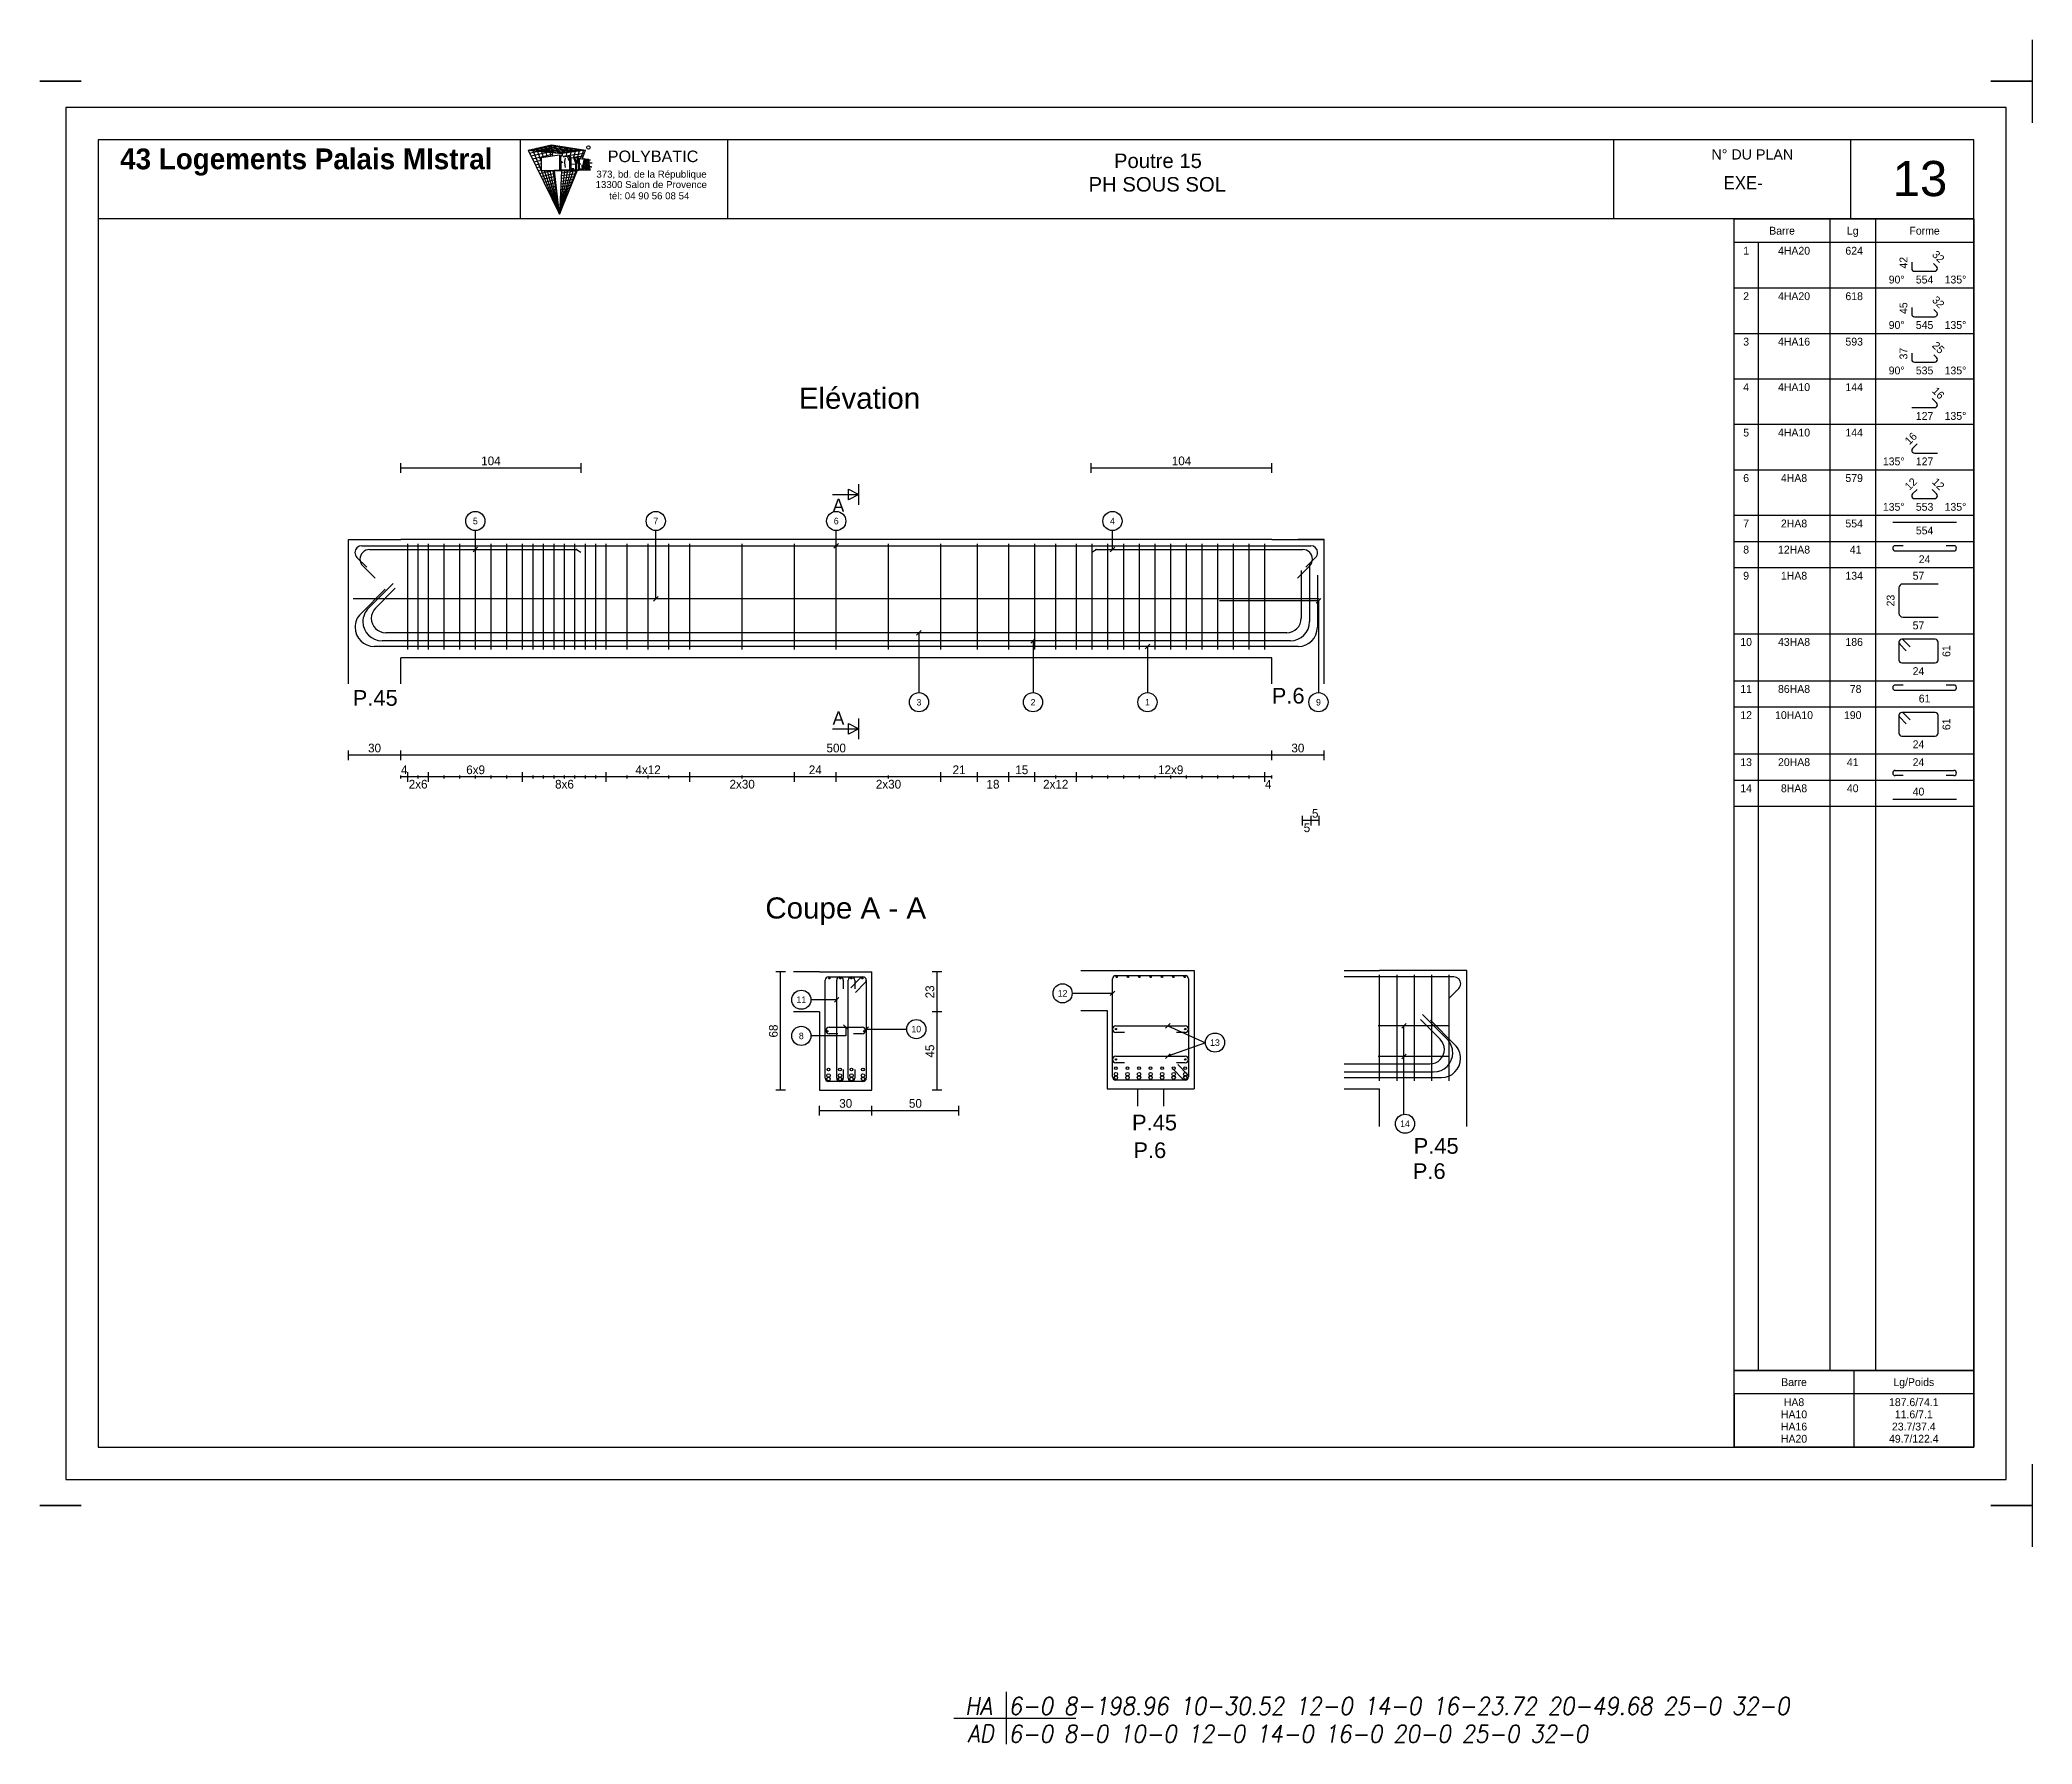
# Model space of a CAD drawing. Extents: x -12912 to 27386, y 1818 to 8189.
# Drawn here: x 1801 to 2945, y 3032 to 4010 of the extents above; entities that cross this region are included whole.
import ezdxf
from ezdxf.enums import TextEntityAlignment as Align

# ---------------------------------------------------------------- set-up
doc = ezdxf.new("R2010")
doc.units = 0
doc.header["$MEASUREMENT"] = 0
doc.linetypes.add('CONTINUE', pattern=[0])
doc.layers.get('0').update_dxf_attribs({"linetype": 'CONTINUOUS'})
for name, color, linetype in [('1', 7, 'CONTINUOUS'), ('104', 7, 'CONTINUOUS'), ('173', 7, 'CONTINUOUS'), ('5', 7, 'CONTINUOUS'), ('6', 7, 'CONTINUOUS'), ('7', 7, 'CONTINUOUS'), ('GO-CARTOUCHE', 7, 'CONTINUOUS'), ('GO-TEXTE', 9, 'CONTINUOUS'), ('STR_TXT', 102, 'CONTINUOUS')]:
    doc.layers.add(name, color=color, linetype=linetype)
doc.styles.add('ARIAL', font='ARIAL.TTF')
doc.styles.add('Tableau', font='romans.shx', dxfattribs={"width": 0.9, "oblique": 10})
doc.styles.add('TEXTEBA', font='ARIAL.TTF')

msp = doc.modelspace()

# ---------------------------------------------------------------- texts
at = {"style": 'ARIAL'}
for s, height, p in [('Elévation', 12.1293, (2271.833, 3804.496)), ('Coupe A - A', 12.12935, (2263.94, 3511.871))]:
    msp.add_text(s, height=height, dxfattribs=at).set_placement(p, align=Align.MIDDLE_CENTER)
for s, p in [('P.45', (1980.95, 3636.932)), ('P.6', (2508.491, 3638.205)), ('P.45', (2428.279, 3393.202)), ('P.6', (2429.076, 3377.323)), ('P.45', (2589.955, 3379.772)), ('P.6', (2589.468, 3365.318))]:
    msp.add_text(s, height=8.9847, dxfattribs=at).set_placement(p, align=Align.TOP_LEFT)
at = {"layer": '104', "color": 104}
msp.add_text('A', height=7.5, dxfattribs=at).set_placement((2256.44, 3746.769), align=Align.TOP_LEFT)
msp.add_text('A', height=7.5, dxfattribs=at).set_placement((2256.44, 3617.179))
at = {"layer": '173', "color": 173}
for s, p in [('Barre', (2801.421, 3900.634)), ('Lg', (2841.984, 3900.634)), ('Forme', (2883.234, 3900.634)), ('Barre', (2808.296, 3239.698)), ('Lg/Poids', (2877.046, 3239.698))]:
    msp.add_text(s, height=4.5, dxfattribs=at).set_placement(p, align=Align.MIDDLE_CENTER)
for s, p in [('1', (2780.796, 3891.384)), ('4HA20', (2808.296, 3891.384)), (' 624', (2841.984, 3891.384)), ('554', (2883.234, 3874.844)), ('2', (2780.796, 3865.291)), ('4HA20', (2808.296, 3865.291)), (' 618', (2841.984, 3865.291)), ('545', (2883.234, 3848.752)), ('3', (2780.796, 3839.199)), ('4HA16', (2808.296, 3839.199)), (' 593', (2841.984, 3839.199)), ('535', (2883.234, 3822.66)), ('4', (2780.796, 3813.107)), ('4HA10', (2808.296, 3813.107)), (' 144', (2841.984, 3813.107)), ('5', (2780.796, 3787.014)), ('4HA10', (2808.296, 3787.014)), (' 144', (2841.984, 3787.014)), ('127', (2883.234, 3796.567)), ('127', (2883.234, 3770.475)), ('6', (2780.796, 3760.922)), ('4HA8', (2808.296, 3760.922)), (' 579', (2841.984, 3760.922)), ('553', (2883.234, 3744.383)), ('7', (2780.796, 3734.83)), ('2HA8', (2808.296, 3734.83)), (' 554', (2841.984, 3734.83)), ('554', (2883.234, 3730.83)), ('8', (2780.796, 3719.83)), ('12HA8', (2808.296, 3719.83)), ('  41', (2841.984, 3719.83)), ('24', (2883.234, 3714.33)), ('9', (2780.796, 3704.83)), ('1HA8', (2808.296, 3704.83)), (' 134', (2841.984, 3704.83)), ('57', (2879.734, 3676.33)), ('10', (2780.796, 3666.83)), ('43HA8', (2808.296, 3666.83)), (' 186', (2841.984, 3666.83)), ('24', (2879.734, 3650.08)), ('11', (2780.796, 3639.83)), ('86HA8', (2808.296, 3639.83)), ('  78', (2841.984, 3639.83)), ('61', (2883.234, 3634.33)), ('12', (2780.796, 3624.83)), ('10HA10', (2808.296, 3624.83)), ('190', (2841.984, 3624.83)), ('24', (2879.734, 3608.08)), ('13', (2780.796, 3597.83)), ('20HA8', (2808.296, 3597.83)), ('41', (2841.984, 3597.83)), ('24', (2879.734, 3597.83)), ('14', (2780.796, 3582.83)), ('8HA8', (2808.296, 3582.83)), ('40', (2841.984, 3582.83)), ('40', (2879.734, 3580.916)), ('HA8', (2808.296, 3230.448)), ('187.6/74.1', (2877.046, 3230.448)), ('HA10', (2808.296, 3223.448)), ('HA16', (2808.296, 3216.448)), ('23.7/37.4', (2877.046, 3216.448)), ('11.6/7.1', (2877.046, 3223.448)), ('HA20', (2808.296, 3209.448)), ('49.7/122.4', (2877.046, 3209.448))]:
    msp.add_text(s, height=4.5, dxfattribs=at).set_placement(p, align=Align.TOP_CENTER)
for s, p in [('32', (2891.918, 3881.785)), ('32', (2891.918, 3855.692)), ('25', (2891.918, 3829.6)), ('16', (2891.918, 3803.508)), ('12', (2891.918, 3751.323))]:
    msp.add_text(s, height=4.5, rotation=315, dxfattribs=at).set_placement(p, align=Align.RIGHT)
for s, rotation, p in [('42', 90, (2873.359, 3878.91)), ('45', 90, (2873.359, 3852.818)), ('37', 90, (2873.359, 3826.725)), ('16', 45, (2874.549, 3777.415)), ('12', 45, (2874.549, 3751.323))]:
    msp.add_text(s, height=4.5, rotation=rotation, dxfattribs=at).set_placement(p)
for s, p in [('90°', (2871.734, 3874.844)), ('90°', (2871.734, 3848.752)), ('90°', (2871.734, 3822.66)), ('135°', (2871.734, 3770.475)), ('135°', (2871.734, 3744.383))]:
    msp.add_text(s, height=4.5, dxfattribs=at).set_placement(p, align=Align.TOP_RIGHT)
for p in [(2894.734, 3874.844), (2894.734, 3848.752), (2894.734, 3822.66), (2894.734, 3796.567), (2894.734, 3744.383)]:
    msp.add_text('135°', height=4.5, dxfattribs=at).set_placement(p, align=Align.TOP_LEFT)
msp.add_text('57', height=4.5, dxfattribs=at).set_placement((2879.734, 3700.33), align=Align.CENTER)
msp.add_text('23', height=4.5, rotation=90, dxfattribs=at).set_placement((2865.959, 3688.33), align=Align.CENTER)
for p in [(2893.509, 3659.33), (2893.509, 3617.33)]:
    msp.add_text('61', height=4.5, rotation=90, dxfattribs=at).set_placement(p, align=Align.TOP_CENTER)
at = {"layer": '5', "color": 5}
for s, p in [('104', (2060.276, 3766.027)), ('104', (2456.695, 3766.027)), ('30', (1993.486, 3601.194)), ('500', (2258.486, 3601.194)), ('30', (2523.486, 3601.194)), ('4', (2010.486, 3588.694)), ('6x9', (2051.486, 3588.694)), ('4x12', (2150.486, 3588.694)), ('24', (2246.486, 3588.694)), ('21', (2328.986, 3588.694)), ('15', (2364.986, 3588.694)), ('12x9', (2450.486, 3588.694)), ('5', (2533.436, 3563.694)), ('30', (2263.94, 3397.205)), ('50', (2303.94, 3397.205))]:
    msp.add_text(s, height=5, dxfattribs=at).set_placement(p, align=Align.CENTER)
for s, p in [('2x6', (2018.486, 3585.421)), ('8x6', (2102.486, 3585.421)), ('2x30', (2204.486, 3585.421)), ('2x30', (2288.486, 3585.421)), ('18', (2348.486, 3585.421)), ('2x12', (2384.486, 3585.421)), ('4', (2506.486, 3585.421)), ('5', (2528.686, 3560.421))]:
    msp.add_text(s, height=5, dxfattribs=at).set_placement(p, align=Align.TOP_CENTER)
for s, p in [('23', (2314.72, 3463.735)), ('68', (2224.887, 3441.235)), ('45', (2314.72, 3429.735))]:
    msp.add_text(s, height=5, rotation=90, dxfattribs=at).set_placement(p, align=Align.CENTER)
at = {"layer": '6', "color": 6}
for s, p in [('5', (2051.326, 3733.974)), ('7', (2154.906, 3733.974)), ('6', (2258.486, 3733.974)), ('4', (2417.053, 3733.974)), ('3', (2305.974, 3629.974)), ('2', (2371.446, 3629.974)), ('1', (2437.161, 3629.974)), ('9', (2535.286, 3629.974)), ('11', (2238.44, 3459.195)), ('12', (2388.428, 3462.863)), ('10', (2304.44, 3442.335)), ('8', (2238.44, 3438.435)), ('13', (2475.902, 3434.6)), ('14', (2585, 3388.023))]:
    msp.add_text(s, height=3.75, dxfattribs=at).set_placement(p, align=Align.MIDDLE_CENTER)
at = {"layer": 'GO-CARTOUCHE', "color": 9, "style": 'TEXTEBA'}
for s, p in [('373, bd. de la République', (2120.799, 3931.105)), ('13300 Salon de Provence', (2120.335, 3925.147)), ('tél: 04 90 56 08 54', (2128.162, 3918.674))]:
    msp.add_text(s, height=3.97727, dxfattribs=at).set_placement(p)
at = {"layer": 'GO-CARTOUCHE', "color": 2, "style": 'TEXTEBA'}
msp.add_text('13', height=20.1986, dxfattribs=at).set_placement((2864.897, 3920.482))
at = {"layer": 'GO-CARTOUCHE', "color": 2, "style": 'TEXTEBA', "width": 0.9}
msp.add_text('EXE-', height=7.6364, dxfattribs=at).set_placement((2779.121, 3924.315), align=Align.CENTER)
at = {"layer": 'GO-CARTOUCHE', "insert": (1954.302, 3940.038), "char_height": 11.93182, "attachment_point": 5}
msp.add_mtext('{\\Fbold|c0;43 Logements Palais MIstral}', dxfattribs=at)
at = {"layer": 'GO-TEXTE', "color": 3, "style": 'TEXTEBA'}
msp.add_text('POLYBATIC', height=6.6288, dxfattribs=at).set_placement((2153.344, 3943.325), align=Align.MIDDLE)
at = {"layer": 'GO-TEXTE', "style": 'TEXTEBA'}
msp.add_text('N° DU PLAN', height=5.8564, dxfattribs=at).set_placement((2784.344, 3941.488), align=Align.CENTER)
at = {"layer": 'GO-TEXTE', "color": 2, "style": 'TEXTEBA'}
for s, height, p in [('Poutre 15', 8.3314, (2417.91, 3936.621)), ('PH SOUS SOL', 8.33139, (2403.319, 3923.108))]:
    msp.add_text(s, height=height, dxfattribs=at).set_placement(p)

# ---------------------------------------------------------------- blocks, each defined once
blk = doc.blocks.new('A$C2346579C')
at = {"layer": '173', "color": 173}
for points in [[(0, 1.9), (0, 1.9)], [(1.9, 3.8), (41.7, 3.8)], [(43.6, 1.9), (43.6, 1.9)], [(6.9, 0), (1.9, 0)], [(41.7, 0), (36.7, 0)]]:
    blk.add_lwpolyline(points, dxfattribs=at)
for centre, start, end in [((1.9, 1.9), 90, 180), ((1.9, 1.9), 180, 270), ((41.7, 1.9), 0, 90), ((41.7, 1.9), 270, 0)]:
    blk.add_arc(centre, 1.9, start, end, dxfattribs=at)
blk = doc.blocks.new('Smallsp')
at = {"layer": 'STR_TXT', "linetype": 'Continuous'}
for points in [[(0, 15), (0, -15)], [(-30, 0), (40, 0)]]:
    blk.add_lwpolyline(points, dxfattribs=at)
at = {"layer": 'STR_TXT', "linetype": 'Continuous', "style": 'Tableau', "oblique": 10, "width": 0.9}
for s, p in [('HA', (-23.6, 1.9)), ('AD', (-22.2, -13.9))]:
    blk.add_text(s, height=10, dxfattribs=at).set_placement(p)
for tag, p in [('SPAD', (1.4, 1.9)), ('SPHA', (1.4, -14.1))]:
    blk.add_attdef(tag, p, '', height=10, dxfattribs=at)

# ---------------------------------------------------------------- linework, layer by layer
for p, q in [((2944.98, 4010.196), (2944.98, 3986.389)), ((2944.98, 4010.196), (2944.98, 3986.389)), ((1825.151, 3986.389), (1801.344, 3986.389)), ((1801.344, 3986.389), (1825.151, 3986.389)), ((1825.151, 3986.389), (1801.344, 3986.389)), ((1801.344, 3986.389), (1825.151, 3986.389)), ((1825.151, 3986.389), (1801.344, 3986.389)), ((1825.151, 3986.389), (1801.344, 3986.389)), ((1801.344, 3986.389), (1825.151, 3986.389)), ((1825.151, 3986.389), (1801.344, 3986.389)), ((1801.344, 3986.389), (1825.151, 3986.389)), ((1825.151, 3986.389), (1801.344, 3986.389)), ((1825.151, 3986.389), (1801.344, 3986.389)), ((1801.344, 3986.389), (1825.151, 3986.389)), ((1825.151, 3986.389), (1801.344, 3986.389)), ((1801.344, 3986.389), (1825.151, 3986.389)), ((1825.151, 3986.389), (1801.344, 3986.389)), ((1825.151, 3986.389), (1801.344, 3986.389)), ((1801.344, 3986.389), (1825.151, 3986.389)), ((1825.151, 3986.389), (1801.344, 3986.389)), ((1801.344, 3986.389), (1825.151, 3986.389)), ((1825.151, 3986.389), (1801.344, 3986.389)), ((1825.151, 3986.389), (1801.344, 3986.389)), ((1801.344, 3986.389), (1825.151, 3986.389)), ((1825.151, 3986.389), (1801.344, 3986.389)), ((1801.344, 3986.389), (1825.151, 3986.389)), ((1825.151, 3986.389), (1801.344, 3986.389)), ((1825.151, 3986.389), (1801.344, 3986.389)), ((1801.344, 3986.389), (1825.151, 3986.389)), ((1825.151, 3986.389), (1801.344, 3986.389)), ((1801.344, 3986.389), (1825.151, 3986.389)), ((1825.151, 3986.389), (1801.344, 3986.389)), ((1825.151, 3986.389), (1801.344, 3986.389)), ((2921.173, 3986.389), (2944.98, 3986.389)), ((2944.98, 3986.389), (2921.173, 3986.389)), ((2921.173, 3986.389), (2944.98, 3986.389)), ((2944.98, 3986.389), (2921.173, 3986.389)), ((2921.173, 3986.389), (2944.98, 3986.389)), ((2921.173, 3986.389), (2944.98, 3986.389)), ((2944.98, 3986.389), (2921.173, 3986.389)), ((2921.173, 3986.389), (2944.98, 3986.389)), ((2944.98, 3986.389), (2921.173, 3986.389)), ((2921.173, 3986.389), (2944.98, 3986.389)), ((2921.173, 3986.389), (2944.98, 3986.389)), ((2944.98, 3986.389), (2921.173, 3986.389)), ((2921.173, 3986.389), (2944.98, 3986.389)), ((2944.98, 3986.389), (2921.173, 3986.389)), ((2921.173, 3986.389), (2944.98, 3986.389)), ((2921.173, 3986.389), (2944.98, 3986.389)), ((2944.98, 3986.389), (2921.173, 3986.389)), ((2921.173, 3986.389), (2944.98, 3986.389)), ((2944.98, 3986.389), (2921.173, 3986.389)), ((2921.173, 3986.389), (2944.98, 3986.389)), ((2921.173, 3986.389), (2944.98, 3986.389)), ((2944.98, 3986.389), (2921.173, 3986.389)), ((2921.173, 3986.389), (2944.98, 3986.389)), ((2944.98, 3986.389), (2921.173, 3986.389)), ((2921.173, 3986.389), (2944.98, 3986.389)), ((2921.173, 3986.389), (2944.98, 3986.389)), ((2944.98, 3986.389), (2921.173, 3986.389)), ((2921.173, 3986.389), (2944.98, 3986.389)), ((2944.98, 3986.389), (2921.173, 3986.389)), ((2921.173, 3986.389), (2944.98, 3986.389)), ((2921.173, 3986.389), (2944.98, 3986.389)), ((2944.98, 3986.389), (2944.98, 3962.582)), ((2944.98, 3986.389), (2944.98, 3962.582)), ((2944.98, 3986.389), (2944.98, 3962.582)), ((2944.98, 3986.389), (2944.98, 3962.582)), ((2944.98, 3986.389), (2944.98, 3962.582)), ((2944.98, 3986.389), (2944.98, 3962.582)), ((2944.98, 3986.389), (2944.98, 3962.582)), ((2944.98, 3986.389), (2944.98, 3962.582)), ((2944.98, 3986.389), (2944.98, 3962.582)), ((2944.98, 3986.389), (2944.98, 3962.582)), ((2944.98, 3192.696), (2944.98, 3168.889)), ((2944.98, 3192.696), (2944.98, 3168.889)), ((1825.151, 3168.889), (1801.344, 3168.889)), ((1801.344, 3168.889), (1825.151, 3168.889)), ((1825.151, 3168.889), (1801.344, 3168.889)), ((1801.344, 3168.889), (1825.151, 3168.889)), ((1825.151, 3168.889), (1801.344, 3168.889)), ((1825.151, 3168.889), (1801.344, 3168.889)), ((1801.344, 3168.889), (1825.151, 3168.889)), ((1825.151, 3168.889), (1801.344, 3168.889)), ((1801.344, 3168.889), (1825.151, 3168.889)), ((1825.151, 3168.889), (1801.344, 3168.889)), ((1825.151, 3168.889), (1801.344, 3168.889)), ((1801.344, 3168.889), (1825.151, 3168.889)), ((1825.151, 3168.889), (1801.344, 3168.889)), ((1801.344, 3168.889), (1825.151, 3168.889)), ((1825.151, 3168.889), (1801.344, 3168.889)), ((1825.151, 3168.889), (1801.344, 3168.889)), ((1801.344, 3168.889), (1825.151, 3168.889)), ((1825.151, 3168.889), (1801.344, 3168.889)), ((1801.344, 3168.889), (1825.151, 3168.889)), ((1825.151, 3168.889), (1801.344, 3168.889)), ((1825.151, 3168.889), (1801.344, 3168.889)), ((1801.344, 3168.889), (1825.151, 3168.889)), ((1825.151, 3168.889), (1801.344, 3168.889)), ((1801.344, 3168.889), (1825.151, 3168.889)), ((1825.151, 3168.889), (1801.344, 3168.889)), ((1825.151, 3168.889), (1801.344, 3168.889)), ((1801.344, 3168.889), (1825.151, 3168.889)), ((1825.151, 3168.889), (1801.344, 3168.889)), ((1801.344, 3168.889), (1825.151, 3168.889)), ((1825.151, 3168.889), (1801.344, 3168.889)), ((1825.151, 3168.889), (1801.344, 3168.889)), ((2921.173, 3168.889), (2944.98, 3168.889)), ((2944.98, 3168.889), (2921.173, 3168.889)), ((2921.173, 3168.889), (2944.98, 3168.889)), ((2944.98, 3168.889), (2921.173, 3168.889)), ((2921.173, 3168.889), (2944.98, 3168.889)), ((2921.173, 3168.889), (2944.98, 3168.889)), ((2944.98, 3168.889), (2921.173, 3168.889)), ((2921.173, 3168.889), (2944.98, 3168.889)), ((2944.98, 3168.889), (2921.173, 3168.889)), ((2921.173, 3168.889), (2944.98, 3168.889)), ((2921.173, 3168.889), (2944.98, 3168.889)), ((2944.98, 3168.889), (2921.173, 3168.889)), ((2921.173, 3168.889), (2944.98, 3168.889)), ((2944.98, 3168.889), (2921.173, 3168.889)), ((2921.173, 3168.889), (2944.98, 3168.889)), ((2921.173, 3168.889), (2944.98, 3168.889)), ((2944.98, 3168.889), (2921.173, 3168.889)), ((2921.173, 3168.889), (2944.98, 3168.889)), ((2944.98, 3168.889), (2921.173, 3168.889)), ((2921.173, 3168.889), (2944.98, 3168.889)), ((2921.173, 3168.889), (2944.98, 3168.889)), ((2944.98, 3168.889), (2921.173, 3168.889)), ((2921.173, 3168.889), (2944.98, 3168.889)), ((2944.98, 3168.889), (2921.173, 3168.889)), ((2921.173, 3168.889), (2944.98, 3168.889)), ((2921.173, 3168.889), (2944.98, 3168.889)), ((2944.98, 3168.889), (2921.173, 3168.889)), ((2921.173, 3168.889), (2944.98, 3168.889)), ((2944.98, 3168.889), (2921.173, 3168.889)), ((2921.173, 3168.889), (2944.98, 3168.889)), ((2921.173, 3168.889), (2944.98, 3168.889)), ((2944.98, 3168.889), (2944.98, 3145.082))]:
    msp.add_line(p, q)
at = {"color": 7, "linetype": 'Continuous'}
for p, q in [((2431.447, 3407.998), (2431.447, 3398.026)), ((2446.41, 3407.998), (2446.41, 3398.026))]:
    msp.add_line(p, q, dxfattribs=at)
at = {"layer": '1', "color": 1}
for points in [[(2525.386, 3705.643), (2525.386, 3678.174)], [(2530.186, 3709.285), (2530.186, 3676.224)], [(1985.507, 3680.752), (1999.65, 3694.894)], [(1990.007, 3684.002), (2004.15, 3698.144)], [(1994.017, 3684.043), (2005.33, 3695.357)], [(2534.686, 3702.974), (2534.686, 3672.974)], [(2535.686, 3689.374), (1981.286, 3689.374)], [(2535.686, 3688.174), (2478.571, 3688.174)], [(1982.286, 3672.974), (1982.286, 3672.974)], [(1986.786, 3676.224), (1986.786, 3676.224)], [(1991.586, 3678.174), (1991.586, 3678.174)], [(2523.686, 3661.974), (1993.286, 3661.974)], [(2519.186, 3665.224), (1997.786, 3665.224)], [(2517.086, 3669.874), (1999.886, 3669.874)], [(2254.44, 3443.435), (2273.44, 3443.435)], [(2605.159, 3436.567), (2593.845, 3447.881)], [(2609.168, 3436.526), (2595.026, 3450.668)], [(2613.668, 3433.276), (2599.526, 3447.418)], [(2252.54, 3441.535), (2252.54, 3441.535)], [(2259.44, 3439.635), (2254.44, 3439.635)], [(2273.44, 3439.635), (2268.44, 3439.635)], [(2275.34, 3441.535), (2275.34, 3441.535)], [(2550.031, 3422.398), (2599.29, 3422.398)], [(2607.59, 3430.698), (2607.59, 3430.698)], [(2612.39, 3428.748), (2612.39, 3428.748)], [(2616.89, 3425.498), (2616.89, 3425.498)], [(2550.031, 3417.748), (2601.39, 3417.748)], [(2550.031, 3414.498), (2605.89, 3414.498)]]:
    msp.add_lwpolyline(points, dxfattribs=at)
for centre, radius in [((2253.34, 3441.135), 0.4), ((2274.54, 3441.135), 0.4), ((2254.04, 3419.135), 0.8), ((2260.64, 3419.135), 0.8), ((2267.24, 3419.135), 0.8), ((2273.84, 3419.135), 0.8), ((2419.028, 3419.898), 0.8), ((2425.662, 3419.898), 0.8), ((2432.295, 3419.898), 0.8), ((2438.928, 3419.898), 0.8), ((2445.562, 3419.898), 0.8), ((2452.195, 3419.898), 0.8), ((2458.828, 3419.898), 0.8), ((2254.04, 3415.735), 1), ((2254.04, 3413.735), 1), ((2260.64, 3415.735), 1), ((2260.64, 3413.735), 1), ((2267.24, 3415.735), 1), ((2267.24, 3413.735), 1), ((2273.84, 3415.735), 1), ((2273.84, 3413.735), 1), ((2419.028, 3416.498), 1), ((2419.028, 3414.498), 1), ((2425.662, 3416.498), 1), ((2425.662, 3414.498), 1), ((2432.295, 3416.498), 1), ((2432.295, 3414.498), 1), ((2438.928, 3416.498), 1), ((2438.928, 3414.498), 1), ((2445.562, 3416.498), 1), ((2445.562, 3414.498), 1), ((2452.195, 3416.498), 1), ((2452.195, 3414.498), 1), ((2458.828, 3416.498), 1), ((2458.828, 3414.498), 1)]:
    msp.add_circle(centre, radius, dxfattribs=at)
for centre, radius, start, end in [((1997.786, 3676.224), 11, 135, 180), ((1999.886, 3678.174), 8.3, 135, 180), ((1993.286, 3672.974), 11, 135, 180), ((1993.286, 3672.974), 11, 180, 270), ((1997.786, 3676.224), 11, 180, 270), ((1999.886, 3678.174), 8.3, 180, 270), ((2517.086, 3678.174), 8.3, 270, 0), ((2519.186, 3676.224), 11, 270, 0), ((2523.686, 3672.974), 11, 270, 0), ((2254.44, 3441.535), 1.9, 90, 180), ((2273.44, 3441.535), 1.9, 0, 90), ((2254.44, 3441.535), 1.9, 180, 270), ((2273.44, 3441.535), 1.9, 270, 0), ((2599.29, 3430.698), 8.3, 0, 45), ((2601.39, 3428.748), 11, 0, 45), ((2605.89, 3425.498), 11, 0, 45), ((2599.29, 3430.698), 8.3, 270, 0), ((2601.39, 3428.748), 11, 270, 0), ((2605.89, 3425.498), 11, 270, 0)]:
    msp.add_arc(centre, radius, start, end, dxfattribs=at)
at = {"layer": '104', "color": 104}
for points in [[(2271.44, 3749.224), (2265.44, 3746.224), (2265.44, 3752.224), (2271.44, 3749.224)], [(2271.44, 3614.724), (2265.44, 3611.724), (2265.44, 3617.724), (2271.44, 3614.724)]]:
    msp.add_lwpolyline(points, close=True, dxfattribs=at)
for points in [[(2271.44, 3743.224), (2271.44, 3755.224)], [(2256.44, 3749.224), (2271.44, 3749.224)], [(2256.44, 3614.724), (2271.44, 3614.724)], [(2271.44, 3608.724), (2271.44, 3620.724)]]:
    msp.add_lwpolyline(points, dxfattribs=at)
at = {"layer": '173', "color": 173}
for p, q in [((2609.834, 3444.287), (2569.614, 3444.287)), ((2609.834, 3426.597), (2569.614, 3426.597))]:
    msp.add_line(p, q, dxfattribs=at)
for points in [[(2773.921, 3907.384), (2911.421, 3907.384), (2911.421, 3246.448), (2773.921, 3246.448), (2773.921, 3907.384)], [(2773.921, 3246.448), (2911.421, 3246.448), (2911.421, 3202.448), (2773.921, 3202.448), (2773.921, 3246.448)]]:
    msp.add_lwpolyline(points, close=True, dxfattribs=at)
for points in [[(2828.921, 3907.384), (2828.921, 3246.448)], [(2855.046, 3907.384), (2855.046, 3246.448)], [(2911.421, 3893.884), (2773.921, 3893.884)], [(2787.671, 3893.884), (2787.671, 3246.448)], [(2875.859, 3882.597), (2875.859, 3878.91)], [(2877.424, 3877.344), (2889.043, 3877.344)], [(2890.15, 3880.017), (2888.412, 3881.755)], [(2890.609, 3878.91), (2890.609, 3878.91)], [(2773.921, 3867.791), (2911.421, 3867.791)], [(2875.859, 3856.505), (2875.859, 3852.818)], [(2890.15, 3853.925), (2888.573, 3855.502)], [(2877.424, 3851.252), (2889.043, 3851.252)], [(2890.609, 3852.818), (2890.609, 3852.818)], [(2773.921, 3841.699), (2911.421, 3841.699)], [(2875.859, 3830.413), (2875.859, 3826.725)], [(2877.424, 3825.16), (2889.043, 3825.16)], [(2890.15, 3827.832), (2888.631, 3829.351)], [(2890.609, 3826.725), (2890.609, 3826.725)], [(2773.921, 3815.607), (2911.421, 3815.607)], [(2875.859, 3799.067), (2889.043, 3799.067)], [(2890.15, 3801.74), (2887.543, 3804.347)], [(2890.609, 3800.633), (2890.609, 3800.633)], [(2773.921, 3789.514), (2911.421, 3789.514)], [(2875.859, 3774.541), (2875.859, 3774.541)], [(2878.925, 3778.255), (2876.317, 3775.648)], [(2773.921, 3763.422), (2911.421, 3763.422)], [(2877.424, 3772.975), (2890.609, 3772.975)], [(2878.925, 3752.163), (2876.317, 3749.555)], [(2890.15, 3749.555), (2887.543, 3752.163)], [(2875.859, 3748.448), (2875.859, 3748.448)], [(2877.424, 3746.883), (2889.043, 3746.883)], [(2890.609, 3748.448), (2890.609, 3748.448)], [(2773.921, 3737.33), (2911.421, 3737.33)], [(2864.912, 3733.33), (2901.556, 3733.33)], [(1986.086, 3719.774), (2530.886, 3719.774)], [(2012.486, 3660.174), (2012.486, 3720.974)], [(2018.486, 3660.174), (2018.486, 3720.974)], [(2024.486, 3660.174), (2024.486, 3720.974)], [(2033.486, 3660.174), (2033.486, 3720.974)], [(2042.486, 3660.174), (2042.486, 3720.974)], [(2051.486, 3660.174), (2051.486, 3720.974)], [(2060.486, 3660.174), (2060.486, 3720.974)], [(2069.486, 3660.174), (2069.486, 3720.974)], [(2078.486, 3660.174), (2078.486, 3720.974)], [(2084.486, 3660.174), (2084.486, 3720.974)], [(2090.486, 3660.174), (2090.486, 3720.974)], [(2096.486, 3660.174), (2096.486, 3720.974)], [(2102.486, 3660.174), (2102.486, 3720.974)], [(2108.486, 3660.174), (2108.486, 3720.974)], [(2114.486, 3660.174), (2114.486, 3720.974)], [(2120.486, 3660.174), (2120.486, 3720.974)], [(2126.486, 3660.174), (2126.486, 3720.974)], [(2138.486, 3660.174), (2138.486, 3720.974)], [(2150.486, 3660.174), (2150.486, 3720.974)], [(2162.486, 3660.174), (2162.486, 3720.974)], [(2174.486, 3660.174), (2174.486, 3720.974)], [(2204.486, 3660.174), (2204.486, 3720.974)], [(2234.486, 3660.174), (2234.486, 3720.974)], [(2258.486, 3660.174), (2258.486, 3720.974)], [(2288.486, 3660.174), (2288.486, 3720.974)], [(2318.486, 3660.174), (2318.486, 3720.974)], [(2339.486, 3660.174), (2339.486, 3720.974)], [(2357.486, 3660.174), (2357.486, 3720.974)], [(2372.486, 3660.174), (2372.486, 3720.974)], [(2384.486, 3660.174), (2384.486, 3720.974)], [(2396.486, 3660.174), (2396.486, 3720.974)], [(2405.486, 3660.174), (2405.486, 3720.974)], [(2414.486, 3660.174), (2414.486, 3720.974)], [(2423.486, 3660.174), (2423.486, 3720.974)], [(2432.486, 3660.174), (2432.486, 3720.974)], [(2441.486, 3660.174), (2441.486, 3720.974)], [(2450.486, 3660.174), (2450.486, 3720.974)], [(2459.486, 3660.174), (2459.486, 3720.974)], [(2468.486, 3660.174), (2468.486, 3720.974)], [(2477.486, 3660.174), (2477.486, 3720.974)], [(2486.486, 3660.174), (2486.486, 3720.974)], [(2495.486, 3660.174), (2495.486, 3720.974)], [(2504.486, 3660.174), (2504.486, 3720.974)], [(2773.921, 3722.33), (2911.421, 3722.33)], [(2864.912, 3718.33), (2864.912, 3718.33)], [(2870.912, 3719.83), (2866.412, 3719.83)], [(2866.412, 3716.83), (2900.056, 3716.83)], [(2900.056, 3719.83), (2895.556, 3719.83)], [(2901.556, 3718.33), (2901.556, 3718.33)], [(1982.186, 3715.874), (1982.186, 3715.874)], [(1988.985, 3707.459), (1983.328, 3713.116)], [(2533.643, 3713.116), (2527.986, 3707.459)], [(2534.786, 3715.874), (2534.786, 3715.874)], [(2773.921, 3707.33), (2911.421, 3707.33)], [(2868.459, 3695.55), (2868.459, 3681.11)], [(2891.009, 3697.83), (2870.739, 3697.83)], [(2870.739, 3678.83), (2891.009, 3678.83)], [(2773.921, 3669.33), (2911.421, 3669.33)], [(2868.459, 3664.46), (2868.459, 3654.2)], [(2868.459, 3664.46), (2868.459, 3664.46)], [(2868.933, 3663.314), (2872.752, 3659.496)], [(2870.079, 3666.08), (2870.079, 3666.08)], [(2889.389, 3666.08), (2870.079, 3666.08)], [(2875.043, 3661.787), (2871.224, 3665.605)], [(2891.009, 3654.2), (2891.009, 3664.46)], [(2870.079, 3652.58), (2889.389, 3652.58)], [(2773.921, 3642.33), (2911.421, 3642.33)], [(2864.912, 3638.33), (2864.912, 3638.33)], [(2870.912, 3639.83), (2866.412, 3639.83)], [(2866.412, 3636.83), (2900.056, 3636.83)], [(2900.056, 3639.83), (2895.556, 3639.83)], [(2901.556, 3638.33), (2901.556, 3638.33)], [(2773.921, 3627.33), (2911.421, 3627.33)], [(2773.921, 3627.33), (2911.421, 3627.33)], [(2773.921, 3627.33), (2911.421, 3627.33)], [(2773.921, 3627.33), (2911.421, 3627.33)], [(2773.921, 3627.33), (2911.421, 3627.33)], [(2773.921, 3627.33), (2911.421, 3627.33)], [(2868.459, 3622.46), (2868.459, 3612.2)], [(2868.459, 3622.46), (2868.459, 3622.46)], [(2868.933, 3621.314), (2872.752, 3617.496)], [(2870.079, 3624.08), (2870.079, 3624.08)], [(2889.389, 3624.08), (2870.079, 3624.08)], [(2875.043, 3619.787), (2871.224, 3623.605)], [(2891.009, 3612.2), (2891.009, 3622.46)], [(2870.079, 3610.58), (2889.389, 3610.58)], [(2773.921, 3600.33), (2911.421, 3600.33)], [(2773.921, 3600.33), (2911.421, 3600.33)], [(2773.921, 3600.33), (2911.421, 3600.33)], [(2773.921, 3600.33), (2911.421, 3600.33)], [(2773.921, 3600.33), (2911.421, 3600.33)], [(2773.921, 3600.33), (2911.421, 3600.33)], [(2773.921, 3600.33), (2911.421, 3600.33)], [(2773.921, 3600.33), (2911.421, 3600.33)], [(2773.921, 3600.33), (2911.421, 3600.33)], [(2773.921, 3600.33), (2911.421, 3600.33)], [(2773.921, 3585.33), (2911.421, 3585.33)], [(2864.912, 3589.33), (2864.912, 3589.33)], [(2866.412, 3590.83), (2900.056, 3590.83)], [(2870.912, 3587.83), (2866.412, 3587.83)], [(2900.056, 3587.83), (2895.556, 3587.83)], [(2901.556, 3589.33), (2901.556, 3589.33)], [(2773.921, 3570.33), (2911.421, 3570.33)], [(2773.921, 3570.33), (2911.421, 3570.33)], [(2864.912, 3574.33), (2901.556, 3574.33)], [(2252.14, 3414.235), (2252.14, 3470.435)], [(2254.04, 3472.335), (2273.84, 3472.335)], [(2258.74, 3414.235), (2258.74, 3470.435)], [(2260.64, 3472.335), (2260.64, 3472.335)], [(2262.54, 3470.435), (2262.54, 3465.435)], [(2265.34, 3414.235), (2265.34, 3470.435)], [(2266.84, 3466.122), (2272.497, 3471.779)], [(2267.24, 3472.335), (2267.24, 3472.335)], [(2269.14, 3470.435), (2269.14, 3465.435)], [(2275.184, 3469.092), (2269.527, 3463.435)], [(2273.84, 3472.335), (2273.84, 3472.335)], [(2275.74, 3470.435), (2275.74, 3414.235)], [(2275.74, 3470.435), (2275.74, 3470.435)], [(2417.128, 3414.998), (2417.128, 3471.198)], [(2419.028, 3473.098), (2458.828, 3473.098)], [(2425.662, 3473.098), (2425.662, 3473.098)], [(2432.295, 3473.098), (2432.295, 3473.098)], [(2438.928, 3473.098), (2438.928, 3473.098)], [(2445.562, 3473.098), (2445.562, 3473.098)], [(2452.195, 3473.098), (2452.195, 3473.098)], [(2458.828, 3473.098), (2458.828, 3473.098)], [(2460.728, 3471.198), (2460.728, 3414.998)], [(2460.728, 3471.198), (2460.728, 3471.198)], [(2613.09, 3472.298), (2550.031, 3472.298)], [(2570.39, 3412.698), (2570.39, 3473.498)], [(2580.39, 3412.698), (2580.39, 3473.498)], [(2590.39, 3412.698), (2590.39, 3473.498)], [(2600.39, 3412.698), (2600.39, 3473.498)], [(2610.19, 3459.983), (2615.847, 3465.64)], [(2610.39, 3412.698), (2610.39, 3473.498)], [(2616.99, 3468.398), (2616.99, 3468.398)], [(2417.802, 3433.309), (2417.802, 3433.309)], [(2460.172, 3416.341), (2454.515, 3421.998)], [(2273.84, 3412.335), (2254.04, 3412.335)], [(2260.64, 3412.335), (2260.64, 3412.335)], [(2262.54, 3419.235), (2262.54, 3414.235)], [(2267.24, 3412.335), (2267.24, 3412.335)], [(2269.14, 3419.235), (2269.14, 3414.235)], [(2458.828, 3413.098), (2419.028, 3413.098)], [(2425.662, 3413.098), (2425.662, 3413.098)], [(2432.295, 3413.098), (2432.295, 3413.098)], [(2438.928, 3413.098), (2438.928, 3413.098)], [(2445.562, 3413.098), (2445.562, 3413.098)], [(2451.828, 3419.311), (2457.485, 3413.654)], [(2452.195, 3413.098), (2452.195, 3413.098)], [(2842.671, 3246.448), (2842.671, 3202.448)], [(2911.421, 3232.948), (2773.921, 3232.948)], [(2773.921, 3232.948), (2773.921, 3202.448)]]:
    msp.add_lwpolyline(points, dxfattribs=at)
for centre in [(2254.44, 3471.535), (2260.773, 3471.535), (2267.107, 3471.535), (2273.44, 3471.535), (2419.428, 3472.298), (2425.928, 3472.298), (2432.428, 3472.298), (2438.928, 3472.298), (2445.428, 3472.298), (2451.928, 3472.298), (2458.428, 3472.298), (2419.028, 3442.371), (2458.819, 3442.371), (2419.028, 3424.934), (2458.819, 3424.934)]:
    msp.add_circle(centre, 0.4, dxfattribs=at)
for centre, radius, start, end in [((2877.424, 3878.91), 1.566, 180, 270), ((2889.043, 3878.91), 1.566, 270, 0), ((2889.043, 3878.91), 1.566, 0, 45), ((2877.424, 3852.818), 1.566, 180, 270), ((2889.043, 3852.818), 1.566, 270, 0), ((2889.043, 3852.818), 1.566, 0, 45), ((2877.424, 3826.725), 1.566, 180, 270), ((2889.043, 3826.725), 1.566, 270, 0), ((2889.043, 3826.725), 1.566, 0, 45), ((2889.043, 3800.633), 1.566, 270, 0), ((2889.043, 3800.633), 1.566, 0, 45), ((2877.424, 3774.541), 1.566, 135, 180), ((2877.424, 3774.541), 1.566, 180, 270), ((2877.424, 3748.448), 1.566, 135, 180), ((2877.424, 3748.448), 1.566, 180, 270), ((2889.043, 3748.448), 1.566, 270, 0), ((2889.043, 3748.448), 1.566, 0, 45), ((1986.086, 3715.874), 3.9, 90, 180), ((2530.886, 3715.874), 3.9, 0, 90), ((2866.412, 3718.33), 1.5, 90, 180), ((2866.412, 3718.33), 1.5, 180, 270), ((2900.056, 3718.33), 1.5, 0, 90), ((2900.056, 3718.33), 1.5, 270, 0), ((1986.086, 3715.874), 3.9, 180, 225), ((2530.886, 3715.874), 3.9, 315, 0), ((2870.739, 3695.55), 2.28, 90, 180), ((2870.739, 3681.11), 2.28, 180, 270), ((2870.079, 3664.46), 1.62, 90, 180), ((2870.079, 3664.46), 1.62, 180, 225), ((2870.079, 3664.46), 1.62, 45, 90), ((2889.389, 3664.46), 1.62, 0, 90), ((2870.079, 3654.2), 1.62, 180, 270), ((2889.389, 3654.2), 1.62, 270, 0), ((2866.412, 3638.33), 1.5, 90, 180), ((2866.412, 3638.33), 1.5, 180, 270), ((2900.056, 3638.33), 1.5, 0, 90), ((2900.056, 3638.33), 1.5, 270, 0), ((2870.079, 3622.46), 1.62, 90, 180), ((2870.079, 3622.46), 1.62, 180, 225), ((2870.079, 3622.46), 1.62, 45, 90), ((2889.389, 3622.46), 1.62, 0, 90), ((2870.079, 3612.2), 1.62, 180, 270), ((2889.389, 3612.2), 1.62, 270, 0), ((2866.412, 3589.33), 1.5, 90, 180), ((2866.412, 3589.33), 1.5, 180, 270), ((2900.056, 3589.33), 1.5, 0, 90), ((2900.056, 3589.33), 1.5, 270, 0), ((2254.04, 3470.435), 1.9, 90, 180), ((2260.64, 3470.435), 1.9, 90, 180), ((2260.64, 3470.435), 1.9, 0, 90), ((2267.24, 3470.435), 1.9, 90, 180), ((2267.24, 3470.435), 1.9, 0, 90), ((2273.84, 3470.435), 1.9, 90, 135), ((2273.84, 3470.435), 1.9, 0, 90), ((2273.84, 3470.435), 1.9, 315, 0), ((2419.028, 3471.198), 1.9, 90, 180), ((2458.828, 3471.198), 1.9, 0, 90), ((2613.09, 3468.398), 3.9, 0, 90), ((2613.09, 3468.398), 3.9, 315, 0), ((2254.04, 3414.235), 1.9, 180, 270), ((2260.64, 3414.235), 1.9, 180, 270), ((2260.64, 3414.235), 1.9, 270, 0), ((2267.24, 3414.235), 1.9, 180, 270), ((2267.24, 3414.235), 1.9, 270, 0), ((2273.84, 3414.235), 1.9, 270, 0), ((2419.028, 3414.998), 1.9, 180, 270), ((2458.828, 3414.998), 1.9, 225, 270), ((2458.828, 3414.998), 1.9, 270, 0), ((2458.828, 3414.998), 1.9, 0, 45)]:
    msp.add_arc(centre, radius, start, end, dxfattribs=at)
at = {"layer": '5', "color": 5}
for points in [[(2008.486, 3761.641), (2008.486, 3767.141)], [(2112.066, 3764.391), (2008.486, 3764.391)], [(2112.066, 3761.641), (2112.066, 3767.141)], [(2404.905, 3761.641), (2404.905, 3767.141)], [(2508.486, 3764.391), (2404.905, 3764.391)], [(2508.486, 3761.641), (2508.486, 3767.141)], [(1990.586, 3717.624), (2109.334, 3717.624)], [(2109.334, 3717.624), (2111.816, 3716.191)], [(2405.155, 3716.191), (2407.637, 3717.624)], [(2407.637, 3717.624), (2526.386, 3717.624)], [(1985.086, 3712.124), (1985.086, 3712.124)], [(1993.768, 3701.164), (1986.696, 3708.235)], [(2530.275, 3708.235), (2523.204, 3701.164)], [(2531.886, 3712.124), (2531.886, 3712.124)], [(1978.486, 3596.807), (1978.486, 3602.307)], [(2008.486, 3599.557), (1978.486, 3599.557)], [(2008.486, 3596.807), (2008.486, 3602.307)], [(2508.486, 3599.557), (2008.486, 3599.557)], [(2508.486, 3596.807), (2508.486, 3602.307)], [(2538.486, 3599.557), (2508.486, 3599.557)], [(2538.486, 3596.807), (2538.486, 3602.307)], [(2008.486, 3586.141), (2008.486, 3587.974)], [(2012.486, 3587.057), (2008.486, 3587.057)], [(2012.486, 3584.307), (2012.486, 3589.807)], [(2012.486, 3586.141), (2012.486, 3587.974)], [(2018.486, 3587.057), (2012.486, 3587.057)], [(2024.486, 3587.057), (2012.486, 3587.057)], [(2018.486, 3586.141), (2018.486, 3587.974)], [(2024.486, 3587.057), (2018.486, 3587.057)], [(2024.486, 3584.307), (2024.486, 3589.807)], [(2024.486, 3586.141), (2024.486, 3587.974)], [(2033.486, 3587.057), (2024.486, 3587.057)], [(2078.486, 3587.057), (2024.486, 3587.057)], [(2033.486, 3586.141), (2033.486, 3587.974)], [(2042.486, 3587.057), (2033.486, 3587.057)], [(2042.486, 3586.141), (2042.486, 3587.974)], [(2051.486, 3587.057), (2042.486, 3587.057)], [(2051.486, 3586.141), (2051.486, 3587.974)], [(2060.486, 3587.057), (2051.486, 3587.057)], [(2060.486, 3586.141), (2060.486, 3587.974)], [(2069.486, 3587.057), (2060.486, 3587.057)], [(2069.486, 3586.141), (2069.486, 3587.974)], [(2078.486, 3587.057), (2069.486, 3587.057)], [(2078.486, 3584.307), (2078.486, 3589.807)], [(2078.486, 3586.141), (2078.486, 3587.974)], [(2084.486, 3587.057), (2078.486, 3587.057)], [(2126.486, 3587.057), (2078.486, 3587.057)], [(2084.486, 3586.141), (2084.486, 3587.974)], [(2090.486, 3587.057), (2084.486, 3587.057)], [(2090.486, 3586.141), (2090.486, 3587.974)], [(2096.486, 3587.057), (2090.486, 3587.057)], [(2096.486, 3586.141), (2096.486, 3587.974)], [(2102.486, 3587.057), (2096.486, 3587.057)], [(2102.486, 3586.141), (2102.486, 3587.974)], [(2108.486, 3587.057), (2102.486, 3587.057)], [(2108.486, 3586.141), (2108.486, 3587.974)], [(2114.486, 3587.057), (2108.486, 3587.057)], [(2114.486, 3586.141), (2114.486, 3587.974)], [(2120.486, 3587.057), (2114.486, 3587.057)], [(2120.486, 3586.141), (2120.486, 3587.974)], [(2126.486, 3587.057), (2120.486, 3587.057)], [(2126.486, 3584.307), (2126.486, 3589.807)], [(2126.486, 3586.141), (2126.486, 3587.974)], [(2138.486, 3587.057), (2126.486, 3587.057)], [(2174.486, 3587.057), (2126.486, 3587.057)], [(2138.486, 3586.141), (2138.486, 3587.974)], [(2150.486, 3587.057), (2138.486, 3587.057)], [(2150.486, 3586.141), (2150.486, 3587.974)], [(2162.486, 3587.057), (2150.486, 3587.057)], [(2162.486, 3586.141), (2162.486, 3587.974)], [(2174.486, 3587.057), (2162.486, 3587.057)], [(2174.486, 3584.307), (2174.486, 3589.807)], [(2174.486, 3586.141), (2174.486, 3587.974)], [(2204.486, 3587.057), (2174.486, 3587.057)], [(2234.486, 3587.057), (2174.486, 3587.057)], [(2204.486, 3586.141), (2204.486, 3587.974)], [(2234.486, 3587.057), (2204.486, 3587.057)], [(2234.486, 3584.307), (2234.486, 3589.807)], [(2234.486, 3586.141), (2234.486, 3587.974)], [(2258.486, 3587.057), (2234.486, 3587.057)], [(2258.486, 3584.307), (2258.486, 3589.807)], [(2258.486, 3586.141), (2258.486, 3587.974)], [(2288.486, 3587.057), (2258.486, 3587.057)], [(2318.486, 3587.057), (2258.486, 3587.057)], [(2288.486, 3586.141), (2288.486, 3587.974)], [(2318.486, 3587.057), (2288.486, 3587.057)], [(2318.486, 3584.307), (2318.486, 3589.807)], [(2318.486, 3586.141), (2318.486, 3587.974)], [(2339.486, 3587.057), (2318.486, 3587.057)], [(2339.486, 3584.307), (2339.486, 3589.807)], [(2339.486, 3586.141), (2339.486, 3587.974)], [(2357.486, 3587.057), (2339.486, 3587.057)], [(2357.486, 3584.307), (2357.486, 3589.807)], [(2357.486, 3586.141), (2357.486, 3587.974)], [(2372.486, 3587.057), (2357.486, 3587.057)], [(2372.486, 3584.307), (2372.486, 3589.807)], [(2372.486, 3586.141), (2372.486, 3587.974)], [(2384.486, 3587.057), (2372.486, 3587.057)], [(2396.486, 3587.057), (2372.486, 3587.057)], [(2384.486, 3586.141), (2384.486, 3587.974)], [(2396.486, 3587.057), (2384.486, 3587.057)], [(2396.486, 3584.307), (2396.486, 3589.807)], [(2396.486, 3586.141), (2396.486, 3587.974)], [(2405.486, 3587.057), (2396.486, 3587.057)], [(2504.486, 3587.057), (2396.486, 3587.057)], [(2405.486, 3586.141), (2405.486, 3587.974)], [(2414.486, 3587.057), (2405.486, 3587.057)], [(2414.486, 3586.141), (2414.486, 3587.974)], [(2423.486, 3587.057), (2414.486, 3587.057)], [(2423.486, 3586.141), (2423.486, 3587.974)], [(2432.486, 3587.057), (2423.486, 3587.057)], [(2432.486, 3586.141), (2432.486, 3587.974)], [(2441.486, 3587.057), (2432.486, 3587.057)], [(2441.486, 3586.141), (2441.486, 3587.974)], [(2450.486, 3587.057), (2441.486, 3587.057)], [(2450.486, 3586.141), (2450.486, 3587.974)], [(2459.486, 3587.057), (2450.486, 3587.057)], [(2459.486, 3586.141), (2459.486, 3587.974)], [(2468.486, 3587.057), (2459.486, 3587.057)], [(2468.486, 3586.141), (2468.486, 3587.974)], [(2477.486, 3587.057), (2468.486, 3587.057)], [(2477.486, 3586.141), (2477.486, 3587.974)], [(2486.486, 3587.057), (2477.486, 3587.057)], [(2486.486, 3586.141), (2486.486, 3587.974)], [(2495.486, 3587.057), (2486.486, 3587.057)], [(2495.486, 3586.141), (2495.486, 3587.974)], [(2504.486, 3587.057), (2495.486, 3587.057)], [(2504.486, 3584.307), (2504.486, 3589.807)], [(2504.486, 3586.141), (2504.486, 3587.974)], [(2508.486, 3587.057), (2504.486, 3587.057)], [(2508.486, 3586.141), (2508.486, 3587.974)], [(2526.186, 3559.307), (2526.186, 3564.807)], [(2531.186, 3562.057), (2526.186, 3562.057)], [(2531.186, 3559.307), (2531.186, 3564.807)], [(2535.686, 3562.057), (2531.186, 3562.057)], [(2535.686, 3559.307), (2535.686, 3564.807)], [(2229.273, 3475.235), (2223.773, 3475.235)], [(2226.523, 3407.235), (2226.523, 3475.235)], [(2319.107, 3475.235), (2313.607, 3475.235)], [(2316.357, 3452.235), (2316.357, 3475.235)], [(2614.09, 3464.648), (2614.09, 3464.648)], [(2319.107, 3452.235), (2313.607, 3452.235)], [(2316.357, 3407.235), (2316.357, 3452.235)], [(2229.273, 3407.235), (2223.773, 3407.235)], [(2248.94, 3392.819), (2248.94, 3398.319)], [(2278.94, 3392.819), (2278.94, 3398.319)], [(2319.107, 3407.235), (2313.607, 3407.235)], [(2328.94, 3392.819), (2328.94, 3398.319)], [(2248.94, 3395.569), (2278.94, 3395.569)], [(2278.94, 3395.569), (2328.94, 3395.569)]]:
    msp.add_lwpolyline(points, dxfattribs=at)
for centre, start, end in [((1990.586, 3712.124), 90, 180), ((2526.386, 3712.124), 0, 90), ((1990.586, 3712.124), 180, 225), ((2526.386, 3712.124), 315, 0)]:
    msp.add_arc(centre, 5.5, start, end, dxfattribs=at)
for p in [(2109.334, 3717.624), (2407.637, 3717.624)]:
    msp.add_point(p, dxfattribs=at)
at = {"layer": '6', "color": 6}
for points in [[(2051.326, 3717.624), (2051.326, 3728.474)], [(2154.906, 3689.374), (2154.906, 3728.474)], [(2258.486, 3719.774), (2258.486, 3728.474)], [(2417.053, 3717.624), (2417.053, 3728.474)], [(2052.652, 3718.95), (2050, 3716.298)], [(2259.811, 3721.1), (2257.16, 3718.448)], [(2418.379, 3718.95), (2415.728, 3716.298)], [(2156.231, 3690.7), (2153.58, 3688.048)], [(2533.96, 3686.848), (2536.611, 3689.5)], [(2535.286, 3688.174), (2535.286, 3635.474)], [(2304.649, 3668.548), (2307.3, 3671.2)], [(2305.974, 3669.874), (2305.974, 3635.474)], [(2370.12, 3663.898), (2372.772, 3666.55)], [(2371.446, 3665.224), (2371.446, 3635.474)], [(2435.835, 3660.648), (2438.487, 3663.3)], [(2437.161, 3661.974), (2437.161, 3635.474)], [(2258.74, 3459.195), (2243.94, 3459.195)], [(2257.414, 3457.87), (2260.066, 3460.521)], [(2417.128, 3462.863), (2393.928, 3462.863)], [(2415.803, 3461.537), (2418.454, 3464.188)], [(2265.266, 3442.11), (2262.614, 3444.761)], [(2263.94, 3443.435), (2263.94, 3438.435)], [(2277.066, 3443.661), (2274.414, 3441.01)], [(2450.134, 3445.597), (2447.482, 3442.946)], [(2448.808, 3444.271), (2470.402, 3434.513)], [(2585.718, 3445.597), (2583.066, 3442.946)], [(2584.392, 3393.49), (2584.392, 3444.287)], [(2263.94, 3438.435), (2243.94, 3438.435)], [(2275.74, 3442.335), (2298.94, 3442.335)], [(2470.402, 3434.513), (2448.771, 3426.834)], [(2450.134, 3428.16), (2447.482, 3425.508)], [(2585.718, 3427.923), (2583.066, 3425.271)]]:
    msp.add_lwpolyline(points, dxfattribs=at)
for centre in [(2051.326, 3733.974), (2154.906, 3733.974), (2258.486, 3733.974), (2417.053, 3733.974), (2305.974, 3629.974), (2371.446, 3629.974), (2437.161, 3629.974), (2535.286, 3629.974), (2388.428, 3462.863), (2238.44, 3459.195), (2238.44, 3438.435), (2304.44, 3442.335), (2475.902, 3434.6), (2585, 3388.023)]:
    msp.add_circle(centre, 5.5, dxfattribs=at)
at = {"layer": '7', "color": 7}
for points in [[(1978.486, 3723.474), (2008.486, 3723.474)], [(1978.486, 3640.474), (1978.486, 3723.474)], [(1978.486, 3723.474), (1993.486, 3723.474)], [(2508.486, 3723.474), (2008.486, 3723.474)], [(2508.486, 3723.474), (2538.486, 3723.474)], [(2538.486, 3723.474), (2523.486, 3723.474)], [(2538.486, 3640.474), (2538.486, 3723.474)], [(1978.486, 3640.474), (1978.486, 3655.474)], [(2508.486, 3655.474), (2008.486, 3655.474)], [(2008.486, 3640.474), (2008.486, 3655.474)], [(2508.486, 3640.474), (2508.486, 3655.474)], [(2538.486, 3640.474), (2538.486, 3655.474)], [(2248.94, 3475.235), (2233.94, 3475.235)], [(2248.94, 3475.235), (2278.94, 3475.235)], [(2278.94, 3407.235), (2278.94, 3475.235)], [(2398.928, 3475.998), (2413.928, 3475.998)], [(2413.928, 3475.998), (2463.928, 3475.998)], [(2463.928, 3475.998), (2463.928, 3407.998)], [(2550.031, 3475.998), (2570.39, 3475.998)], [(2620.39, 3475.998), (2570.39, 3475.998)], [(2620.39, 3475.998), (2595.39, 3475.998)], [(2620.39, 3386.414), (2620.39, 3475.998)], [(2248.94, 3452.235), (2233.94, 3452.235)], [(2248.94, 3452.235), (2248.94, 3407.235)], [(2398.928, 3452.998), (2413.928, 3452.998)], [(2413.928, 3452.998), (2413.928, 3407.998)], [(2248.94, 3407.235), (2278.94, 3407.235)], [(2413.928, 3407.998), (2463.928, 3407.998)], [(2550.031, 3407.998), (2570.39, 3407.998)], [(2570.39, 3386.414), (2570.39, 3407.998)], [(2620.39, 3386.414), (2620.39, 3407.998)]]:
    msp.add_lwpolyline(points, dxfattribs=at)
at = {"layer": 'GO-CARTOUCHE', "color": 9, "linetype": 'CONTINUE'}
for p, q in [((2081.626, 3946.865), (2095.019, 3949.98)), ((2081.626, 3946.865), (2101.249, 3944.997)), ((2081.626, 3946.865), (2099.692, 3910.112)), ((2082.447, 3945.195), (2095.232, 3948.168)), ((2083.136, 3946.722), (2096.529, 3949.741)), ((2083.268, 3943.525), (2095.444, 3946.356)), ((2089.102, 3935.383), (2084.053, 3947.43)), ((2084.053, 3947.43), (2103.683, 3945.336)), ((2086.155, 3946.434), (2099.547, 3949.262)), ((2089.102, 3940.478), (2086.48, 3947.994)), ((2086.48, 3947.994), (2106.118, 3945.676)), ((2088.907, 3948.559), (2108.552, 3946.016)), ((2090.544, 3942.724), (2088.907, 3948.559)), ((2089.173, 3946.147), (2102.565, 3948.782)), ((2092.639, 3943.032), (2091.334, 3949.123)), ((2091.334, 3949.123), (2110.987, 3946.355)), ((2092.192, 3945.859), (2105.584, 3948.303)), ((2094.713, 3943.337), (2093.761, 3949.688)), ((2093.761, 3949.688), (2113.421, 3946.695)), ((2095.78, 3943.494), (2095.019, 3949.98)), ((2095.019, 3949.98), (2114.642, 3946.865)), ((2095.211, 3945.572), (2108.602, 3947.824)), ((2098.23, 3945.284), (2111.62, 3947.345)), ((2099.739, 3945.14), (2113.13, 3947.106)), ((2114.642, 3946.865), (2101.249, 3944.997)), ((2106.118, 3945.676), (2105.577, 3943.149)), ((2108.552, 3946.016), (2107.761, 3942.808)), ((2110.987, 3946.355), (2109.759, 3942.416)), ((2113.421, 3946.695), (2111.73, 3942.187)), ((2112.556, 3941.738), (2114.642, 3946.865)), ((2084.09, 3941.854), (2095.657, 3944.544)), ((2084.911, 3940.184), (2089.102, 3941.158)), ((2085.732, 3938.513), (2089.102, 3939.297)), ((2086.553, 3936.843), (2089.102, 3937.435)), ((2087.374, 3935.172), (2089.102, 3935.574)), ((2088.195, 3933.502), (2094.799, 3935.037)), ((2099.692, 3944.069), (2089.102, 3942.512)), ((2089.102, 3942.512), (2089.102, 3935.037)), ((2089.102, 3935.037), (2100.314, 3935.66)), ((2100.196, 3935.055), (2089.102, 3935.037)), ((2099.692, 3910.112), (2089.247, 3935.037)), ((2099.692, 3910.112), (2090.999, 3935.037)), ((2099.692, 3910.112), (2092.7, 3935.037)), ((2099.692, 3910.112), (2094.352, 3935.037)), ((2099.692, 3910.112), (2095.957, 3935.037)), ((2099.692, 3910.112), (2096.771, 3935.037)), ((2101.435, 3943.797), (2099.692, 3944.069)), ((2099.692, 3944.069), (2099.692, 3935.054)), ((2099.692, 3910.112), (2109.976, 3935.394)), ((2109.17, 3935.366), (2099.692, 3910.112)), ((2107.544, 3935.31), (2099.692, 3910.112)), ((2105.896, 3935.252), (2099.692, 3910.112)), ((2104.224, 3935.194), (2099.692, 3910.112)), ((2102.527, 3935.135), (2099.692, 3910.112)), ((2100.806, 3935.075), (2099.692, 3910.112)), ((2100.196, 3935.055), (2103.328, 3935.17)), ((2100.314, 3940.441), (2100.314, 3943.341)), ((2101.107, 3943.218), (2100.314, 3943.341)), ((2100.314, 3940.441), (2100.942, 3940.392)), ((2101.166, 3939.75), (2100.314, 3939.816)), ((2100.314, 3939.816), (2100.314, 3935.66)), ((2100.314, 3935.66), (2107.821, 3935.66)), ((2100.753, 3933.897), (2109.885, 3935.172)), ((2101.48, 3940.059), (2101.166, 3939.75)), ((2101.249, 3944.997), (2101.197, 3943.834)), ((2101.683, 3943.482), (2113.963, 3945.195)), ((2101.883, 3943.138), (2103.849, 3943.424)), ((2102.598, 3940.466), (2102.56, 3939.613)), ((2102.56, 3939.613), (2102.619, 3938.322)), ((2102.737, 3941.516), (2102.598, 3940.466)), ((2102.619, 3938.322), (2102.907, 3936.856)), ((2102.964, 3942.353), (2102.737, 3941.516)), ((2103.328, 3935.17), (2103.889, 3935.19)), ((2103.683, 3945.336), (2103.461, 3943.37)), ((2103.932, 3935.192), (2110.677, 3935.439)), ((2104.603, 3942.65), (2104.241, 3943.234)), ((2105.547, 3943.154), (2104.396, 3942.985)), ((2104.848, 3941.952), (2104.603, 3942.65)), ((2105.035, 3940.943), (2104.848, 3941.952)), ((2105.544, 3935.659), (2110.691, 3935.66)), ((2105.547, 3935.66), (2105.547, 3943.161)), ((2106.17, 3943.056), (2105.547, 3943.154)), ((2106.17, 3936.283), (2106.17, 3943.056)), ((2106.17, 3942.54), (2107.731, 3942.754)), ((2106.17, 3942.54), (2106.171, 3936.283)), ((2106.17, 3936.283), (2107.821, 3936.283)), ((2106.171, 3938.817), (2109.001, 3939.066)), ((2106.171, 3936.283), (2107.821, 3936.278)), ((2107.71, 3942.816), (2109.001, 3939.066)), ((2108.267, 3942.729), (2107.71, 3942.816)), ((2107.731, 3942.754), (2109.001, 3939.066)), ((2107.821, 3935.66), (2107.821, 3936.283)), ((2107.821, 3935.66), (2109.005, 3935.66)), ((2107.943, 3942.779), (2113.283, 3943.525)), ((2108.267, 3942.729), (2109.295, 3939.742)), ((2110.02, 3942.455), (2108.441, 3942.222)), ((2109.001, 3935.66), (2109.001, 3939.066)), ((2109.001, 3936.278), (2109.005, 3935.66)), ((2109.005, 3935.66), (2109.624, 3935.66)), ((2110.02, 3942.455), (2109.295, 3939.742)), ((2110.515, 3942.377), (2109.624, 3939.041)), ((2109.624, 3935.667), (2109.627, 3939.053)), ((2109.624, 3935.66), (2109.624, 3939.041)), ((2109.627, 3939.053), (2110.497, 3942.308)), ((2110.515, 3942.377), (2110.02, 3942.455)), ((2110.497, 3942.308), (2110.683, 3942.336)), ((2110.683, 3942.351), (2110.501, 3942.324)), ((2110.676, 3935.666), (2116.074, 3935.666)), ((2110.678, 3935.439), (2117.517, 3935.657)), ((2110.683, 3935.66), (2110.683, 3942.351)), ((2111.889, 3942.162), (2110.683, 3942.351)), ((2110.683, 3935.66), (2112.003, 3935.66)), ((2111.822, 3941.732), (2111.119, 3941.841)), ((2111.119, 3939.217), (2111.119, 3941.841)), ((2111.119, 3939.217), (2111.687, 3939.173)), ((2111.119, 3938.78), (2111.653, 3938.739)), ((2111.119, 3936.096), (2111.119, 3938.78)), ((2111.119, 3936.096), (2111.869, 3936.096)), ((2112.245, 3935.873), (2111.996, 3935.666)), ((2111.996, 3935.666), (2112.851, 3935.666)), ((2112.424, 3936.257), (2112.245, 3935.873)), ((2112.303, 3941.812), (2112.603, 3941.854)), ((2113.611, 3941.893), (2112.355, 3941.708)), ((2112.38, 3938.399), (2112.46, 3938.146)), ((2112.526, 3936.751), (2112.424, 3936.257)), ((2112.46, 3938.146), (2112.539, 3937.665)), ((2112.557, 3937.197), (2112.526, 3936.751)), ((2112.539, 3937.665), (2112.557, 3937.197)), ((2112.92, 3936.131), (2112.864, 3935.666)), ((2112.982, 3936.656), (2112.92, 3936.131)), ((2113.035, 3937.094), (2112.982, 3936.656)), ((2113.085, 3937.512), (2113.035, 3937.094)), ((2113.136, 3937.934), (2113.085, 3937.512)), ((2113.162, 3938.153), (2113.136, 3937.934)), ((2113.179, 3938.297), (2113.162, 3938.153)), ((2113.193, 3938.414), (2113.179, 3938.297)), ((2113.226, 3938.684), (2113.193, 3938.414)), ((2113.293, 3939.244), (2113.226, 3938.684)), ((2113.367, 3939.858), (2113.293, 3939.244)), ((2113.549, 3937.717), (2113.303, 3935.666)), ((2113.611, 3941.893), (2113.367, 3939.858)), ((2113.549, 3937.717), (2113.985, 3937.683)), ((2113.601, 3938.15), (2113.764, 3939.511)), ((2113.601, 3938.15), (2113.932, 3938.124)), ((2113.921, 3941.845), (2113.611, 3941.893)), ((2113.764, 3939.511), (2113.932, 3938.124)), ((2113.921, 3941.845), (2114.669, 3935.666)), ((2113.948, 3941.622), (2114.669, 3941.728)), ((2113.985, 3937.683), (2114.23, 3935.66)), ((2113.999, 3941.207), (2114.669, 3941.286)), ((2114.01, 3941.112), (2115.074, 3941.223)), ((2114.669, 3941.728), (2114.669, 3941.286)), ((2115.915, 3941.533), (2114.669, 3941.728)), ((2114.669, 3941.286), (2115.074, 3941.223)), ((2115.074, 3935.666), (2115.074, 3941.223)), ((2115.51, 3941.155), (2115.915, 3941.092)), ((2115.51, 3935.666), (2115.51, 3941.155)), ((2115.51, 3941.056), (2115.915, 3941.092)), ((2115.51, 3935.666), (2116.074, 3935.666)), ((2115.915, 3941.092), (2115.915, 3941.533)), ((2116.074, 3941.508), (2115.915, 3941.457)), ((2116.074, 3941.508), (2116.074, 3935.664)), ((2116.51, 3941.44), (2116.074, 3941.508)), ((2116.074, 3935.664), (2116.51, 3935.66)), ((2116.51, 3941.44), (2116.51, 3935.66)), ((2116.51, 3941.235), (2117.498, 3941.327)), ((2116.652, 3938.458), (2116.676, 3937.838)), ((2116.676, 3937.838), (2116.735, 3937.271)), ((2116.735, 3937.271), (2116.825, 3936.793)), ((2116.825, 3936.793), (2116.954, 3936.351)), ((2116.954, 3936.351), (2117.157, 3935.938)), ((2117.868, 3939.492), (2117.133, 3939.424)), ((2117.157, 3935.938), (2117.389, 3935.683)), ((2117.848, 3937.282), (2117.184, 3937.22)), ((2117.848, 3937.282), (2118.29, 3937.298)), ((2118.314, 3939.422), (2117.868, 3939.492)), ((2089.016, 3931.831), (2096.931, 3933.671)), ((2089.837, 3930.161), (2097.143, 3931.858)), ((2090.658, 3928.49), (2097.356, 3930.046)), ((2091.479, 3926.82), (2097.568, 3928.234)), ((2092.3, 3925.15), (2097.78, 3926.422)), ((2093.121, 3923.479), (2097.993, 3924.61)), ((2093.942, 3921.809), (2098.205, 3922.797)), ((2100.258, 3922.797), (2105.129, 3923.479)), ((2100.329, 3924.383), (2105.808, 3925.149)), ((2100.399, 3925.969), (2106.488, 3926.82)), ((2100.47, 3927.554), (2107.167, 3928.49)), ((2100.541, 3929.14), (2107.847, 3930.161)), ((2100.612, 3930.726), (2108.526, 3931.831)), ((2100.683, 3932.311), (2109.206, 3933.502)), ((2094.763, 3920.138), (2098.417, 3920.985)), ((2100.116, 3919.626), (2103.77, 3920.138)), ((2100.187, 3921.212), (2104.449, 3921.808))]:
    msp.add_line(p, q, dxfattribs=at)
at = {"layer": 'GO-CARTOUCHE', "linetype": 'Continuous'}
for points in [[(2929.98, 3183.889), (2929.98, 3971.389), (1816.344, 3971.389), (1816.344, 3183.889)], [(2911.421, 3202.448), (2911.421, 3952.83), (1834.902, 3952.83), (1834.902, 3202.448)]]:
    msp.add_lwpolyline(points, close=True, dxfattribs=at)
at = {"layer": 'GO-CARTOUCHE', "color": 9, "linetype": 'CONTINUE'}
for centre in [(2116.232, 3948.415, 70.14), (2116.232, 3948.415, 70.14), (2116.232, 3948.415)]:
    msp.add_circle(centre, 0.997, dxfattribs=at)
at = {"layer": 'GO-TEXTE', "color": 7}
for points in [[(2077.084, 3952.83), (2077.084, 3907.384)], [(2195.99, 3952.83), (2195.99, 3907.384)], [(2704.618, 3952.83), (2704.618, 3907.384)], [(2840.677, 3952.83), (2840.677, 3907.384)], [(2911.421, 3907.384), (1834.902, 3907.384)]]:
    msp.add_lwpolyline(points, dxfattribs=at)

# ---------------------------------------------------------------- block references
at = {"color": 7, "linetype": 'Continuous'}
for p in [(2417.128, 3440.471), (2417.128, 3423.034)]:
    msp.add_blockref('A$C2346579C', p, dxfattribs=at)
at = {"layer": 'STR_TXT', "linetype": 'Continuous'}
msp.add_blockref('Smallsp', (2356.07, 3046.89), dxfattribs=at).add_auto_attribs({'SPHA': '6-0 8-0 10-0 12-0 14-0 16-0 20-0 25-0 32-0 ', 'SPAD': '6-0 8-198.96 10-30.52 12-0 14-0 16-23.72 20-49.68 25-0 32-0 '})

msp.set_redraw_order([(e.dxf.handle, doc.entitydb.next_handle()) for e in msp.query("TEXT MTEXT ATTDEF DIMENSION ARC_DIMENSION")])  # texts and dimensions are drawn at this point

doc.saveas('drawing.dxf')
